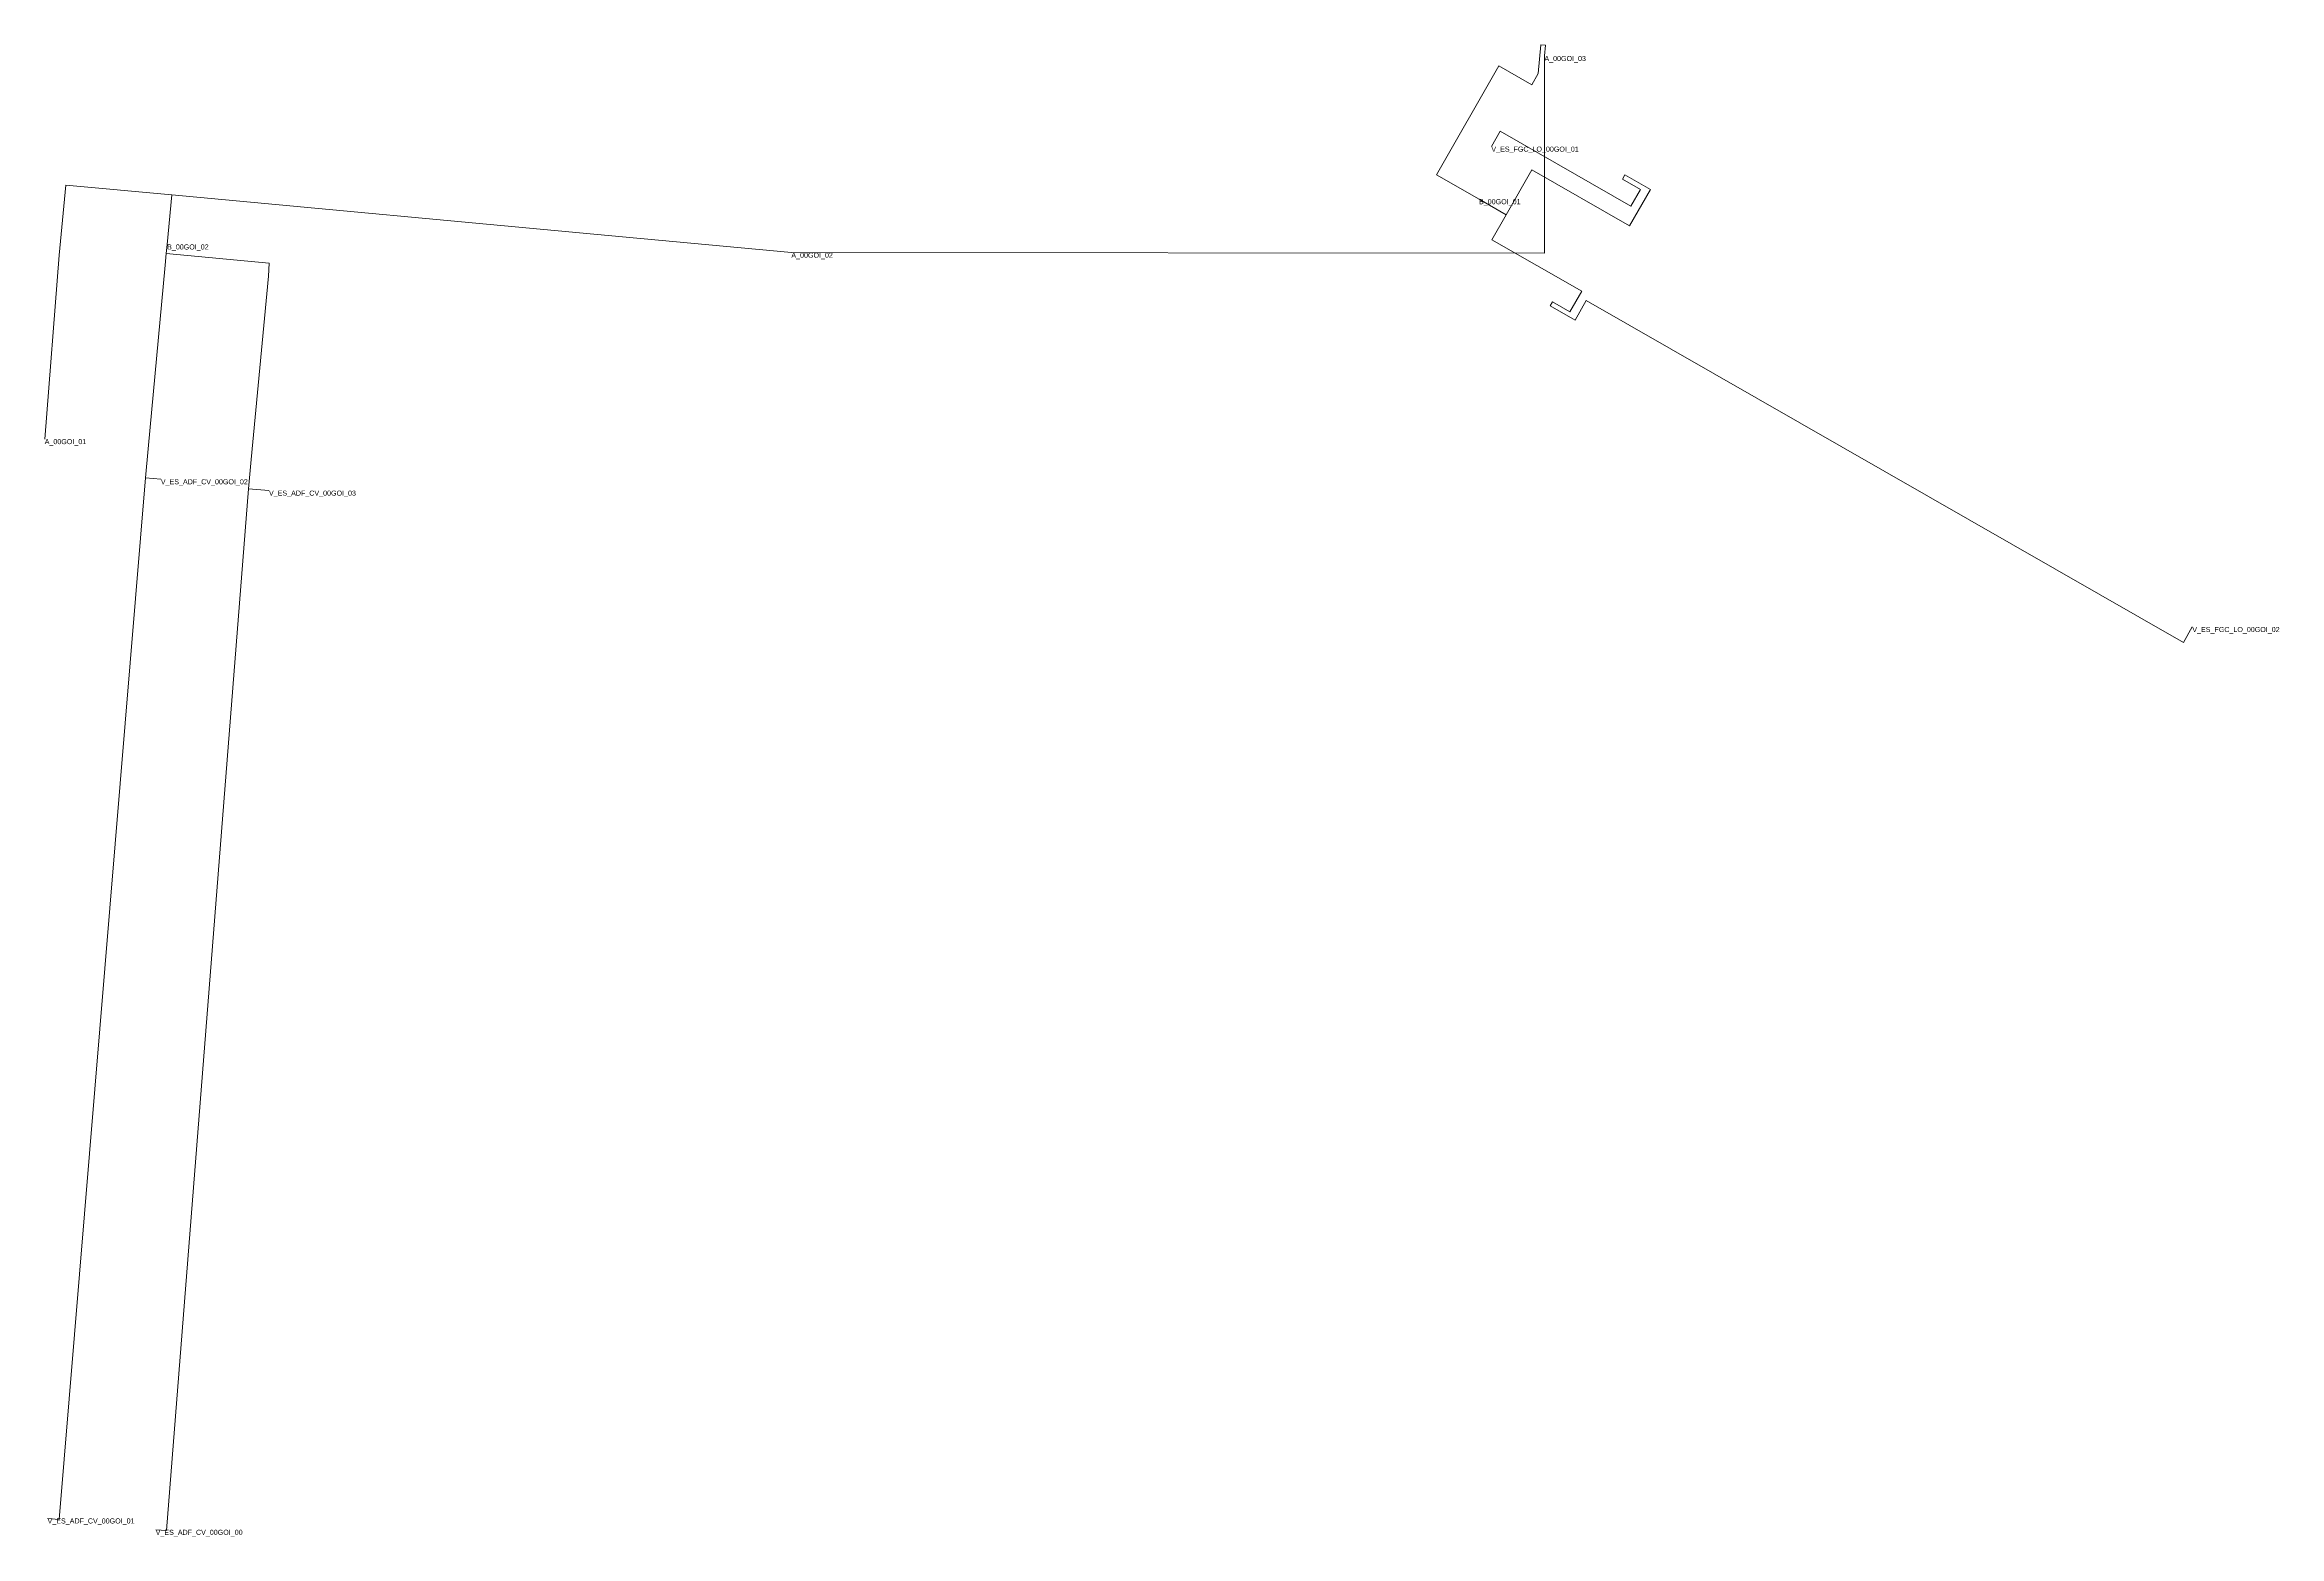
# Model space of a CAD drawing. Header units: metres. Extents: x 425995 to 426215, y 4578415 to 4578562.
import ezdxf
from ezdxf.enums import TextEntityAlignment as Align

# ---------------------------------------------------------------- set-up
doc = ezdxf.new("R2010")
doc.units = ezdxf.units.M
doc.header["$MEASUREMENT"] = 0
for name, color, linetype, lineweight, true_color in [('01_A_AccesTren_t', 40, 'Continuous', 0, 0xffd600), ('01_C_AccesExt_t', 251, 'Continuous', 0, 0x646464), ('01_I_Ascensor_l', 251, 'Continuous', 0, 0x646464), ('01_I_BarreraTarifaria_t', 251, 'Continuous', 0, 0x646464), ('01_I_Horitzontal_l', 251, 'Continuous', 0, 0x646464), ('01_I_HoritzontalD_l', 251, 'Continuous', 0, 0x646464), ('Carrer', 251, 'Continuous', 0, 0x646464), ('Plataforma_D', 251, 'Continuous', 0, 0x646464)]:
    doc.layers.add(name, color=color, linetype=linetype, lineweight=lineweight, true_color=true_color)
doc.styles.add('Style-Arial', font='arial.ttf')

msp = doc.modelspace()

# ---------------------------------------------------------------- linework, layer by layer
at = {"layer": '01_I_Ascensor_l'}
for p, q in [((426142.637251, 4578561.798716), (426142.184106, 4578561.836987, -10)), ((426150.446857, 4578549.044507, -10), (426150.213257, 4578548.636549, -20)), ((426143.344452, 4578536.566596, -10), (426143.119024, 4578536.173088, -20))]:
    msp.add_line(p, q, dxfattribs=at)
at = {"layer": '01_I_Horitzontal_l'}
for p, q in [((426142.546792, 4578560.727638), (426142.637251, 4578561.798716)), ((426136.122209, 4578546.660465, -10), (426138.805152, 4578545.126979, -10)), ((426005.388828, 4578522.141678), (426005.120935, 4578519.266047)), ((426015.519402, 4578521.065897), (426015.251509, 4578518.190265)), ((426005.120935, 4578519.266047), (426006.639012, 4578519.140733)), ((426015.251509, 4578518.190265), (426017.261248, 4578518.024366))]:
    msp.add_line(p, q, dxfattribs=at)
at = {"layer": '01_I_Horitzontal_l', "flags": 128}
for points, elevation in [([(426142.184106, 4578561.836987), (426141.946155, 4578559.010768), (426141.304831, 4578557.888725), (426138.055987, 4578559.745662), (426131.942403, 4578549.049511), (426136.122209, 4578546.660465)], -10), ([(426150.213257, 4578548.636549), (426151.987165, 4578547.620793), (426151.043649, 4578545.973045), (426138.199525, 4578553.327709), (426137.338266, 4578551.823614)], -20), ([(426138.805152, 4578545.126979), (426141.320713, 4578549.528133), (426150.914038, 4578544.04489), (426152.952946, 4578547.612105), (426150.446857, 4578549.044507)], -10), ([(426138.805152, 4578545.126979), (426137.397127, 4578542.663538), (426146.216304, 4578537.622773), (426145.0541, 4578535.589415), (426143.344452, 4578536.566596)], -10), ([(426143.119024, 4578536.173088), (426145.555633, 4578534.777239), (426146.660443, 4578536.705807), (426205.318744, 4578503.102497), (426206.19049, 4578504.624471)], -20)]:
    msp.add_lwpolyline(points, dxfattribs=dict(at, elevation=elevation))
for points in [[(426005.120935, 4578519.266047), (425996.654542, 4578416.942217), (425995.511916, 4578417.036332)], [(426015.251509, 4578518.190265), (426007.188317, 4578415.833225), (426006.133111, 4578415.92014)]]:
    msp.add_lwpolyline(points, dxfattribs=at)
at = {"layer": '01_I_HoritzontalD_l'}
for p, q in [((426007.711539, 4578547.074221, -10), (426007.258721, 4578542.213572, -10)), ((426050.58443, 4578543.080191, -10), (426007.711539, 4578547.074221, -10)), ((426007.174149, 4578541.305749, -10), (426007.068462, 4578540.171281, -10)), ((426007.258721, 4578542.213572, -10), (426007.174149, 4578541.305749, -10))]:
    msp.add_line(p, q, dxfattribs=at)
at = {"layer": '01_I_HoritzontalD_l', "elevation": -10, "flags": 128}
for points in [[(426007.711539, 4578547.074221), (425997.298908, 4578548.04426), (425996.655832, 4578541.141319)], [(426007.174149, 4578541.305749), (426017.272187, 4578540.365018), (426017.199036, 4578539.095499)]]:
    msp.add_lwpolyline(points, dxfattribs=at)
at = {"layer": 'Carrer', "flags": 128}
msp.add_lwpolyline([(426142.546792, 4578560.727638), (426142.546792, 4578541.343993), (426068.574978, 4578541.404195)], dxfattribs=at)
at = {"layer": 'Plataforma_D'}
for p, q in [((426068.574978, 4578541.404195), (426050.58443, 4578543.080191, -10)), ((425995.229536, 4578523.088116), (425996.655832, 4578541.141319, -10)), ((426007.068462, 4578540.171281, -10), (426005.388828, 4578522.141678)), ((426017.199036, 4578539.095499, -10), (426015.519402, 4578521.065897))]:
    msp.add_line(p, q, dxfattribs=at)

# ---------------------------------------------------------------- texts
at = {"layer": '01_A_AccesTren_t', "style": 'Style-Arial'}
for s, p in [('V_ES_FGC_LO_00GOI_01', (426137.338245, 4578551.82356, -20)), ('V_ES_ADF_CV_00GOI_02', (426006.639012, 4578519.140733)), ('V_ES_ADF_CV_00GOI_03', (426017.261248, 4578518.024366)), ('V_ES_FGC_LO_00GOI_02', (426206.19049, 4578504.624471, -20)), ('V_ES_ADF_CV_00GOI_01', (425995.511916, 4578417.036332)), ('V_ES_ADF_CV_00GOI_00', (426006.133111, 4578415.92014))]:
    msp.add_text(s, height=0.5, dxfattribs=at).set_placement(p, align=Align.TOP_LEFT)
at = {"layer": '01_C_AccesExt_t', "style": 'Style-Arial'}
for s, p in [('A_00GOI_03', (426142.546792, 4578560.727638)), ('A_00GOI_02', (426068.574978, 4578541.404195)), ('A_00GOI_01', (425995.229536, 4578523.088116))]:
    msp.add_text(s, height=0.5, dxfattribs=at).set_placement(p, align=Align.TOP_LEFT)
at = {"layer": '01_I_BarreraTarifaria_t', "style": 'Style-Arial'}
for s, p in [('B_00GOI_01', (426136.122209, 4578546.660465, -10)), ('B_00GOI_02', (426007.258721, 4578542.213572, -10))]:
    msp.add_text(s, height=0.5, dxfattribs=at).set_placement(p, align=Align.TOP_LEFT)

doc.saveas('drawing.dxf')
